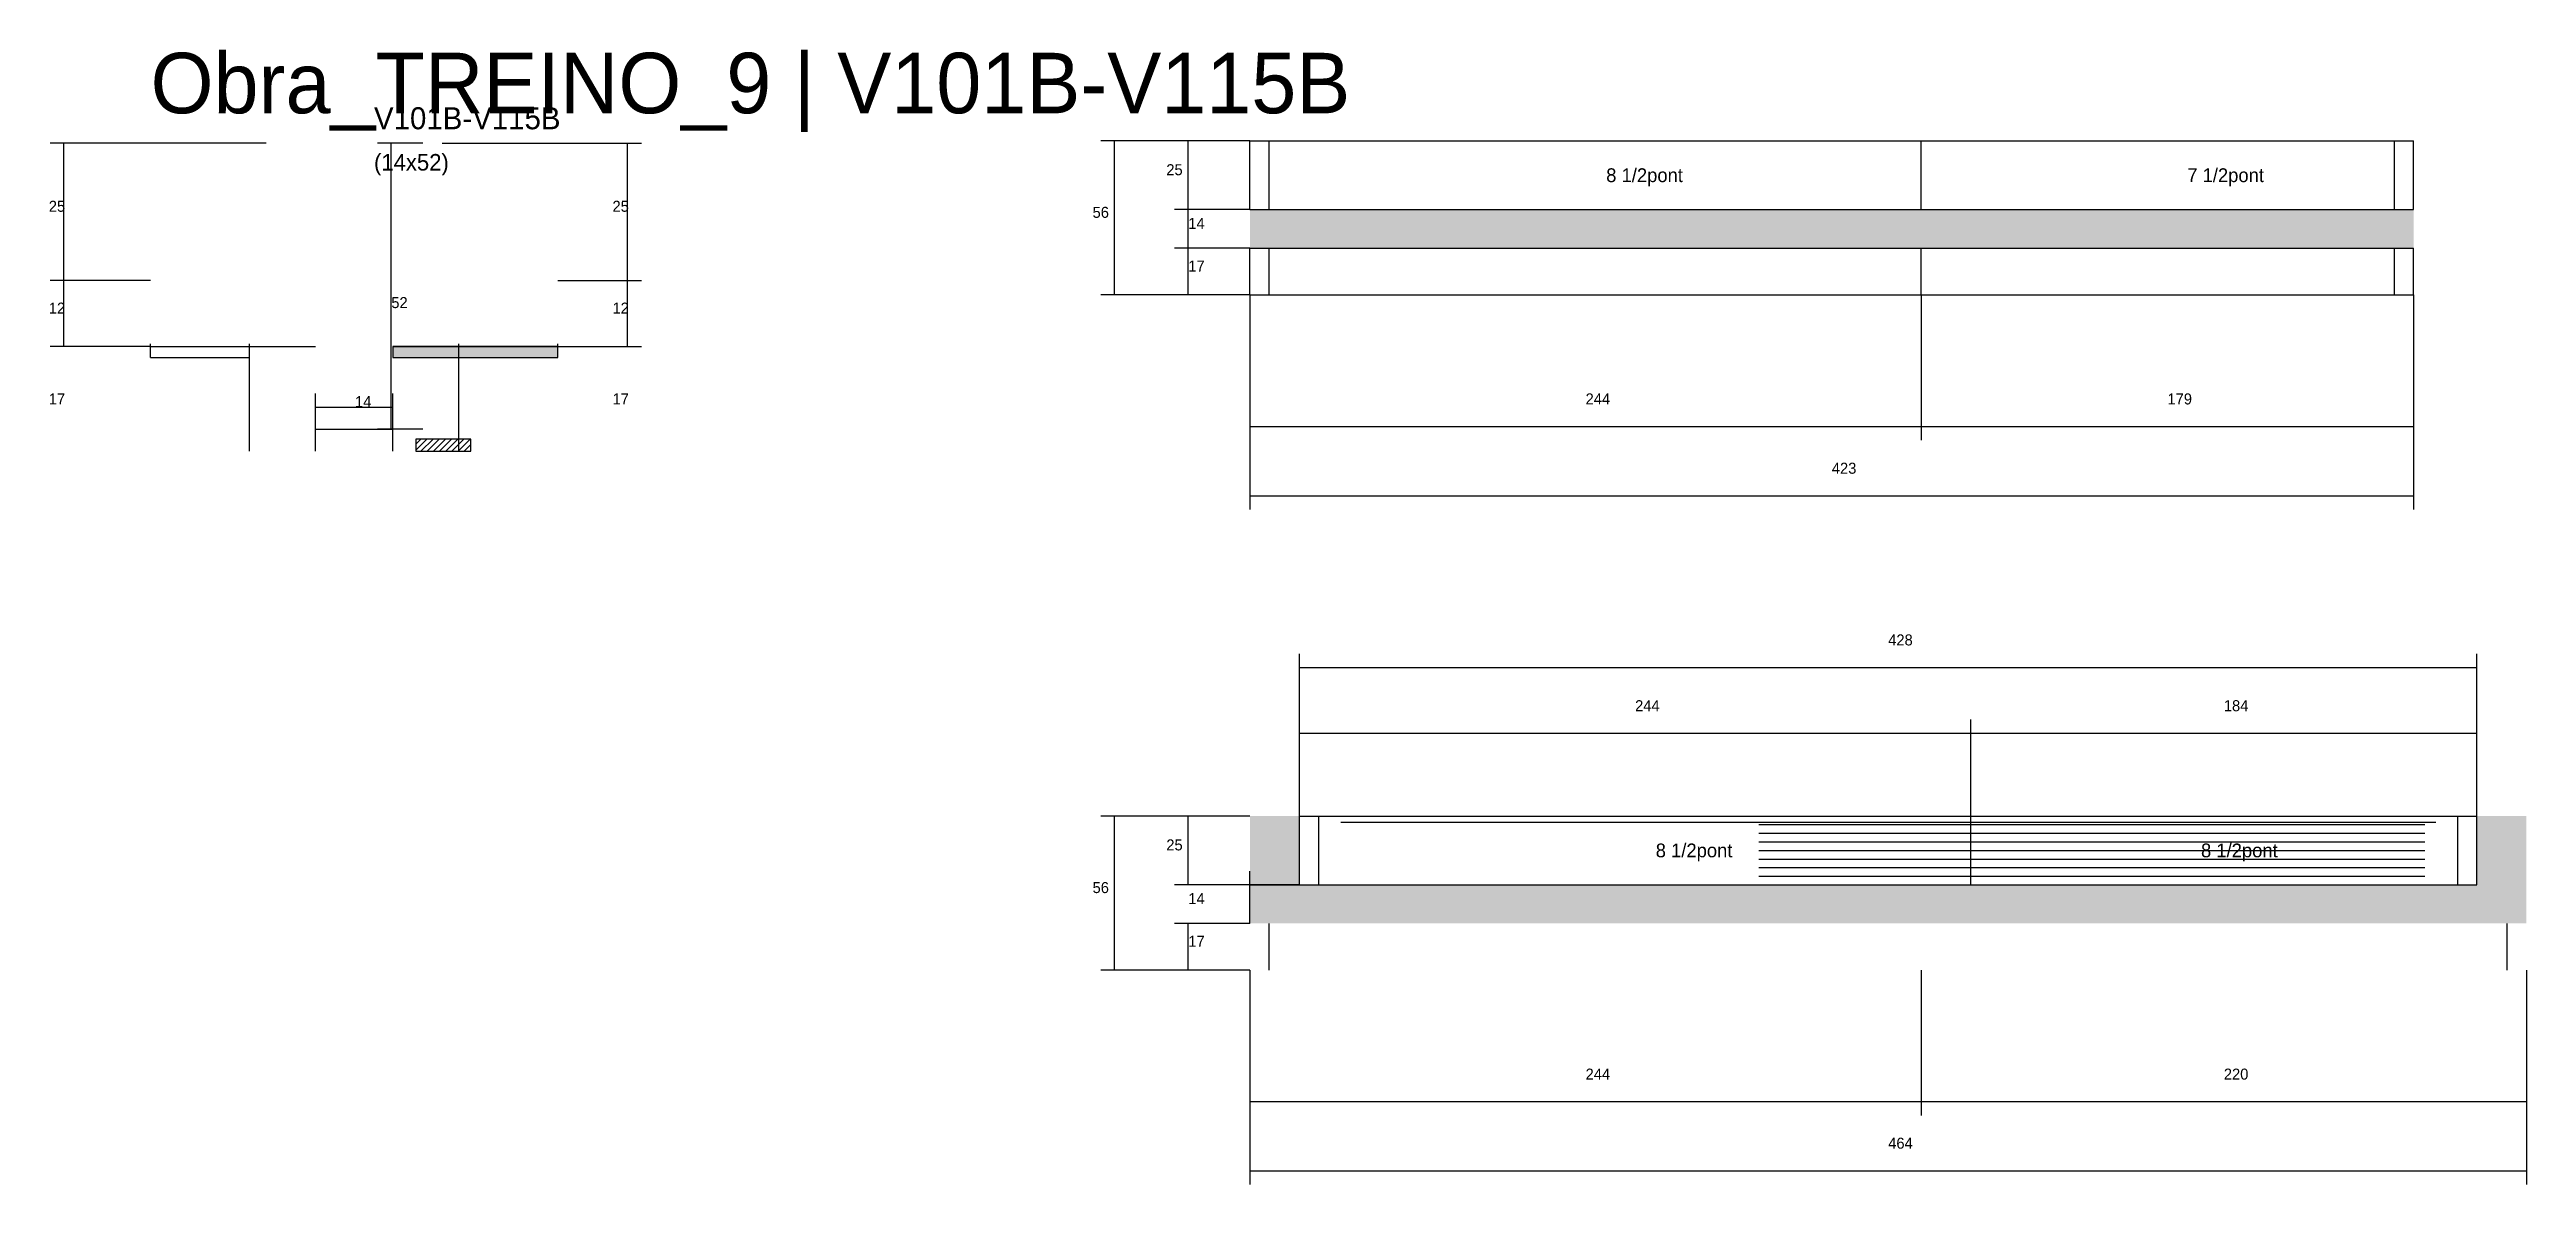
# Model space of a CAD drawing. Header units: metres. Extents: x -132 to 34800, y -36000 to 1848.
# Drawn here: x 26143 to 27044, y -32849 to -32437 of the extents above; entities that cross this region are included whole.
import ezdxf

# ---------------------------------------------------------------- set-up
doc = ezdxf.new("R2010")
doc.units = ezdxf.units.M
for name, color, linetype in [('COTA', 4, 'Continuous'), ('Cota Seção (2x)', 4, 'Continuous'), ('Hachura', 253, 'Continuous'), ('LABEL_ID', 3, 'Continuous'), ('Madeira', 126, 'Continuous'), ('NOMENCLATURA', 7, 'Continuous'), ('Painéis', 200, 'Continuous'), ('SARR_2.2x7', 40, 'Continuous'), ('Texto Seção', 7, 'Continuous')]:
    doc.layers.add(name, color=color, linetype=linetype)

msp = doc.modelspace()

# ---------------------------------------------------------------- texts
at = {"layer": 'COTA'}
for s, p in [('25', (26549.2, -32482.5)), ('25', (26143, -32495.8)), ('25', (26347.9, -32495.8)), ('56', (26522.4, -32498)), ('14', (26557.2, -32502)), ('17', (26557.2, -32517.5)), ('12', (26143, -32532.8)), ('12', (26347.9, -32532.8)), ('17', (26143, -32565.8)), ('17', (26347.9, -32565.8)), ('244', (26701.6, -32565.8)), ('179', (26913.1, -32565.8)), ('423', (26791.1, -32591)), ('428', (26811.6, -32653.4)), ('244', (26719.6, -32677.3)), ('184', (26933.6, -32677.3)), ('25', (26549.2, -32727.9)), ('56', (26522.4, -32743.4)), ('14', (26557.2, -32747.4)), ('17', (26557.2, -32762.9)), ('244', (26701.6, -32811.2)), ('220', (26933.6, -32811.2)), ('464', (26811.6, -32836.3))]:
    msp.add_text(s, height=4, dxfattribs=at).set_placement(p)
at = {"layer": 'Cota Seção (2x)'}
for s, p in [('52', (26267.5, -32530.8)), ('14', (26254.3, -32566.8))]:
    msp.add_text(s, height=4, dxfattribs=at).set_placement(p)
at = {"layer": 'LABEL_ID'}
msp.add_text('Obra_TREINO_9 | V101B-V115B', height=22, dxfattribs=at).set_placement((26180, -32460))
at = {"layer": 'NOMENCLATURA'}
for s, p in [('8 1/2pont', (26709.1, -32485)), ('7 1/2pont', (26920.3, -32485)), ('8 1/2pont', (26727.1, -32730.4)), ('8 1/2pont', (26925.3, -32730.4))]:
    msp.add_text(s, height=5, dxfattribs=at).set_placement(p)
at = {"layer": 'Texto Seção'}
for s, height, p in [('V101B-V115B', 8, (26261.2, -32465.8)), ('(14x52)', 6, (26261.2, -32480.8))]:
    msp.add_text(s, height=height, dxfattribs=at).set_placement(p)

# ---------------------------------------------------------------- hatches: boundary and pattern name
at = {"layer": 'COTA'}
h = msp.add_hatch(dxfattribs=at)
h.set_pattern_fill('AR-CONC', scale=0.03)
h.paths.add_polyline_path([(26579.6, -32495), (26579.6, -32509), (27002.6, -32509), (27002.6, -32495)])
h = msp.add_hatch(dxfattribs=at)
h.set_pattern_fill('AR-CONC', scale=0.03)
h.paths.add_polyline_path([(27025.6, -32740.4), (26597.6, -32740.4), (26597.6, -32715.4), (26579.6, -32715.4), (26579.6, -32754.4), (27043.6, -32754.4), (27043.6, -32715.4), (27025.6, -32715.4)])
at = {"layer": 'Hachura'}
h = msp.add_hatch(color=8, dxfattribs=at)
h.dxf.hatch_style = 1
h.paths.add_polyline_path([(26328, -32548.8), (26328, -32544.8), (26328, -32544.8), (26268, -32544.8), (26268, -32544.8), (26268, -32548.8), (26268, -32548.8), (26328, -32548.8)])
h = msp.add_hatch(dxfattribs=at)
h.set_pattern_fill('ANSI31', scale=0.5)
h.paths.add_polyline_path([(26296.4, -32582.8), (26296.4, -32578.4), (26296.4, -32578.4), (26276.4, -32578.4), (26276.4, -32578.4), (26276.4, -32582.8), (26276.4, -32582.8), (26296.4, -32582.8)])

# ---------------------------------------------------------------- linework, layer by layer
at = {"layer": 'COTA'}
for p, q in [((26222, -32470.8), (26143.5, -32470.8)), ((26148.5, -32520.8), (26148.5, -32470.8)), ((26286, -32470.8), (26358.4, -32470.8)), ((26353.4, -32520.8), (26353.4, -32470.8)), ((26579.6, -32470), (26525.4, -32470)), ((26530.4, -32526), (26530.4, -32470)), ((26579.6, -32470), (26552.2, -32470)), ((26557.2, -32495), (26557.2, -32470)), ((26579.6, -32495), (26552.2, -32495)), ((26579.6, -32495), (26552.2, -32495)), ((26557.2, -32509), (26557.2, -32495)), ((26579.6, -32509), (26552.2, -32509)), ((26579.6, -32509), (26552.2, -32509)), ((26557.2, -32526), (26557.2, -32509)), ((26180, -32520.8), (26143.5, -32520.8)), ((26180, -32520.8), (26143.5, -32520.8)), ((26148.5, -32544.8), (26148.5, -32520.8)), ((26328, -32520.8), (26358.4, -32520.8)), ((26328, -32520.8), (26358.4, -32520.8)), ((26353.4, -32544.8), (26353.4, -32520.8)), ((26579.6, -32526), (26525.4, -32526)), ((26579.6, -32526), (26552.2, -32526)), ((26579.6, -32526), (26579.6, -32578.8)), ((26579.6, -32526), (26579.6, -32604)), ((26823.6, -32526), (26823.6, -32578.8)), ((26823.6, -32526), (26823.6, -32578.8)), ((27002.6, -32526), (27002.6, -32578.8)), ((27002.6, -32526), (27002.6, -32604)), ((26180, -32544.8), (26143.5, -32544.8)), ((26180, -32548.8), (26180, -32543.8)), ((26216, -32582.8), (26216, -32543.8)), ((26292, -32582.8), (26292, -32543.8)), ((26328, -32548.8), (26328, -32543.8)), ((26328, -32544.8), (26358.4, -32544.8)), ((26180, -32548.8), (26216, -32548.8)), ((26292, -32548.8), (26328, -32548.8)), ((26579.6, -32573.8), (26823.6, -32573.8)), ((26823.6, -32573.8), (27002.6, -32573.8)), ((26579.6, -32599), (27002.6, -32599)), ((26597.6, -32715.4), (26597.6, -32656.4)), ((26597.6, -32661.4), (27025.6, -32661.4)), ((27025.6, -32715.4), (27025.6, -32656.4)), ((26597.6, -32715.4), (26597.6, -32680.3)), ((26841.6, -32715.4), (26841.6, -32680.3)), ((26841.6, -32715.4), (26841.6, -32680.3)), ((27025.6, -32715.4), (27025.6, -32680.3)), ((26597.6, -32685.3), (26841.6, -32685.3)), ((26841.6, -32685.3), (27025.6, -32685.3)), ((26579.6, -32715.4), (26525.4, -32715.4)), ((26530.4, -32771.4), (26530.4, -32715.4)), ((26579.6, -32715.4), (26552.2, -32715.4)), ((26557.2, -32740.4), (26557.2, -32715.4)), ((26579.6, -32754.4), (26579.6, -32735.4)), ((26597.6, -32740.4), (26597.6, -32735.4)), ((26597.6, -32740.4), (26552.2, -32740.4)), ((26579.6, -32740.4), (26597.6, -32740.4)), ((26579.6, -32754.4), (26552.2, -32754.4)), ((26557.2, -32771.4), (26557.2, -32754.4)), ((26579.6, -32771.4), (26525.4, -32771.4)), ((26579.6, -32771.4), (26552.2, -32771.4)), ((26579.6, -32771.4), (26579.6, -32824.2)), ((26579.6, -32771.4), (26579.6, -32849.3)), ((26823.6, -32771.4), (26823.6, -32824.2)), ((26823.6, -32771.4), (26823.6, -32824.2)), ((27043.6, -32771.4), (27043.6, -32824.2)), ((27043.6, -32771.4), (27043.6, -32849.3)), ((26579.6, -32819.2), (26823.6, -32819.2)), ((26823.6, -32819.2), (27043.6, -32819.2)), ((26579.6, -32844.3), (27043.6, -32844.3))]:
    msp.add_line(p, q, dxfattribs=at)
at = {"layer": 'Cota Seção (2x)'}
for p, q in [((26279, -32470.8), (26262.5, -32470.8)), ((26267.5, -32574.8), (26267.5, -32470.8)), ((26240, -32582.8), (26240, -32561.8)), ((26268, -32582.8), (26268, -32561.8)), ((26240, -32566.8), (26268, -32566.8)), ((26279, -32574.8), (26262.5, -32574.8))]:
    msp.add_line(p, q, dxfattribs=at)
at = {"layer": 'Madeira'}
msp.add_lwpolyline([(26296.4, -32582.8), (26296.4, -32578.4), (26276.4, -32578.4), (26276.4, -32582.8)], close=True, dxfattribs=at)
at = {"layer": 'Painéis'}
for p, q in [((26579.6, -32470), (27002.6, -32470)), ((26579.6, -32495), (26579.6, -32470)), ((26823.6, -32495), (26823.6, -32470)), ((27002.6, -32495), (27002.6, -32470)), ((26579.6, -32495), (27002.6, -32495)), ((26579.6, -32509), (27002.6, -32509)), ((26579.6, -32526), (26579.6, -32509)), ((26823.6, -32526), (26823.6, -32509)), ((27002.6, -32526), (27002.6, -32509)), ((26579.6, -32526), (27002.6, -32526)), ((26180, -32544.8), (26240, -32544.8)), ((26268, -32544.8), (26328, -32544.8)), ((26240, -32574.8), (26268, -32574.8)), ((26597.6, -32715.4), (27025.6, -32715.4)), ((26597.6, -32740.4), (26597.6, -32715.4)), ((26841.6, -32740.4), (26841.6, -32715.4)), ((27025.6, -32740.4), (27025.6, -32715.4)), ((26597.6, -32740.4), (27025.6, -32740.4))]:
    msp.add_line(p, q, dxfattribs=at)
msp.add_lwpolyline([(26328, -32548.8), (26328, -32544.8), (26268, -32544.8), (26268, -32548.8)], close=True, dxfattribs=at)
at = {"layer": 'SARR_2.2x7'}
for p, q in [((26586.6, -32495), (26586.6, -32470)), ((26995.6, -32495), (26995.6, -32470)), ((26586.6, -32526), (26586.6, -32509)), ((26995.6, -32526), (26995.6, -32509)), ((26604.6, -32740.4), (26604.6, -32715.4)), ((26612.6, -32717.6), (26841.6, -32717.6)), ((26841.6, -32717.6), (27010.6, -32717.6)), ((27018.6, -32740.4), (27018.6, -32715.4)), ((26764.6, -32718.52), (27006.6, -32718.52)), ((26764.6, -32721.65), (27006.6, -32721.65)), ((26764.6, -32724.77), (27006.6, -32724.77)), ((26764.6, -32727.9), (27006.6, -32727.9)), ((26764.6, -32731.02), (27006.6, -32731.02)), ((26764.6, -32734.15), (27006.6, -32734.15)), ((26764.6, -32737.27), (27006.6, -32737.27)), ((26586.6, -32771.4), (26586.6, -32754.4)), ((27036.6, -32771.4), (27036.6, -32754.4))]:
    msp.add_line(p, q, dxfattribs=at)

msp.set_redraw_order([(e.dxf.handle, doc.entitydb.next_handle()) for e in msp.query("TEXT MTEXT ATTDEF DIMENSION ARC_DIMENSION")])  # texts and dimensions are drawn at this point

doc.saveas('drawing.dxf')
